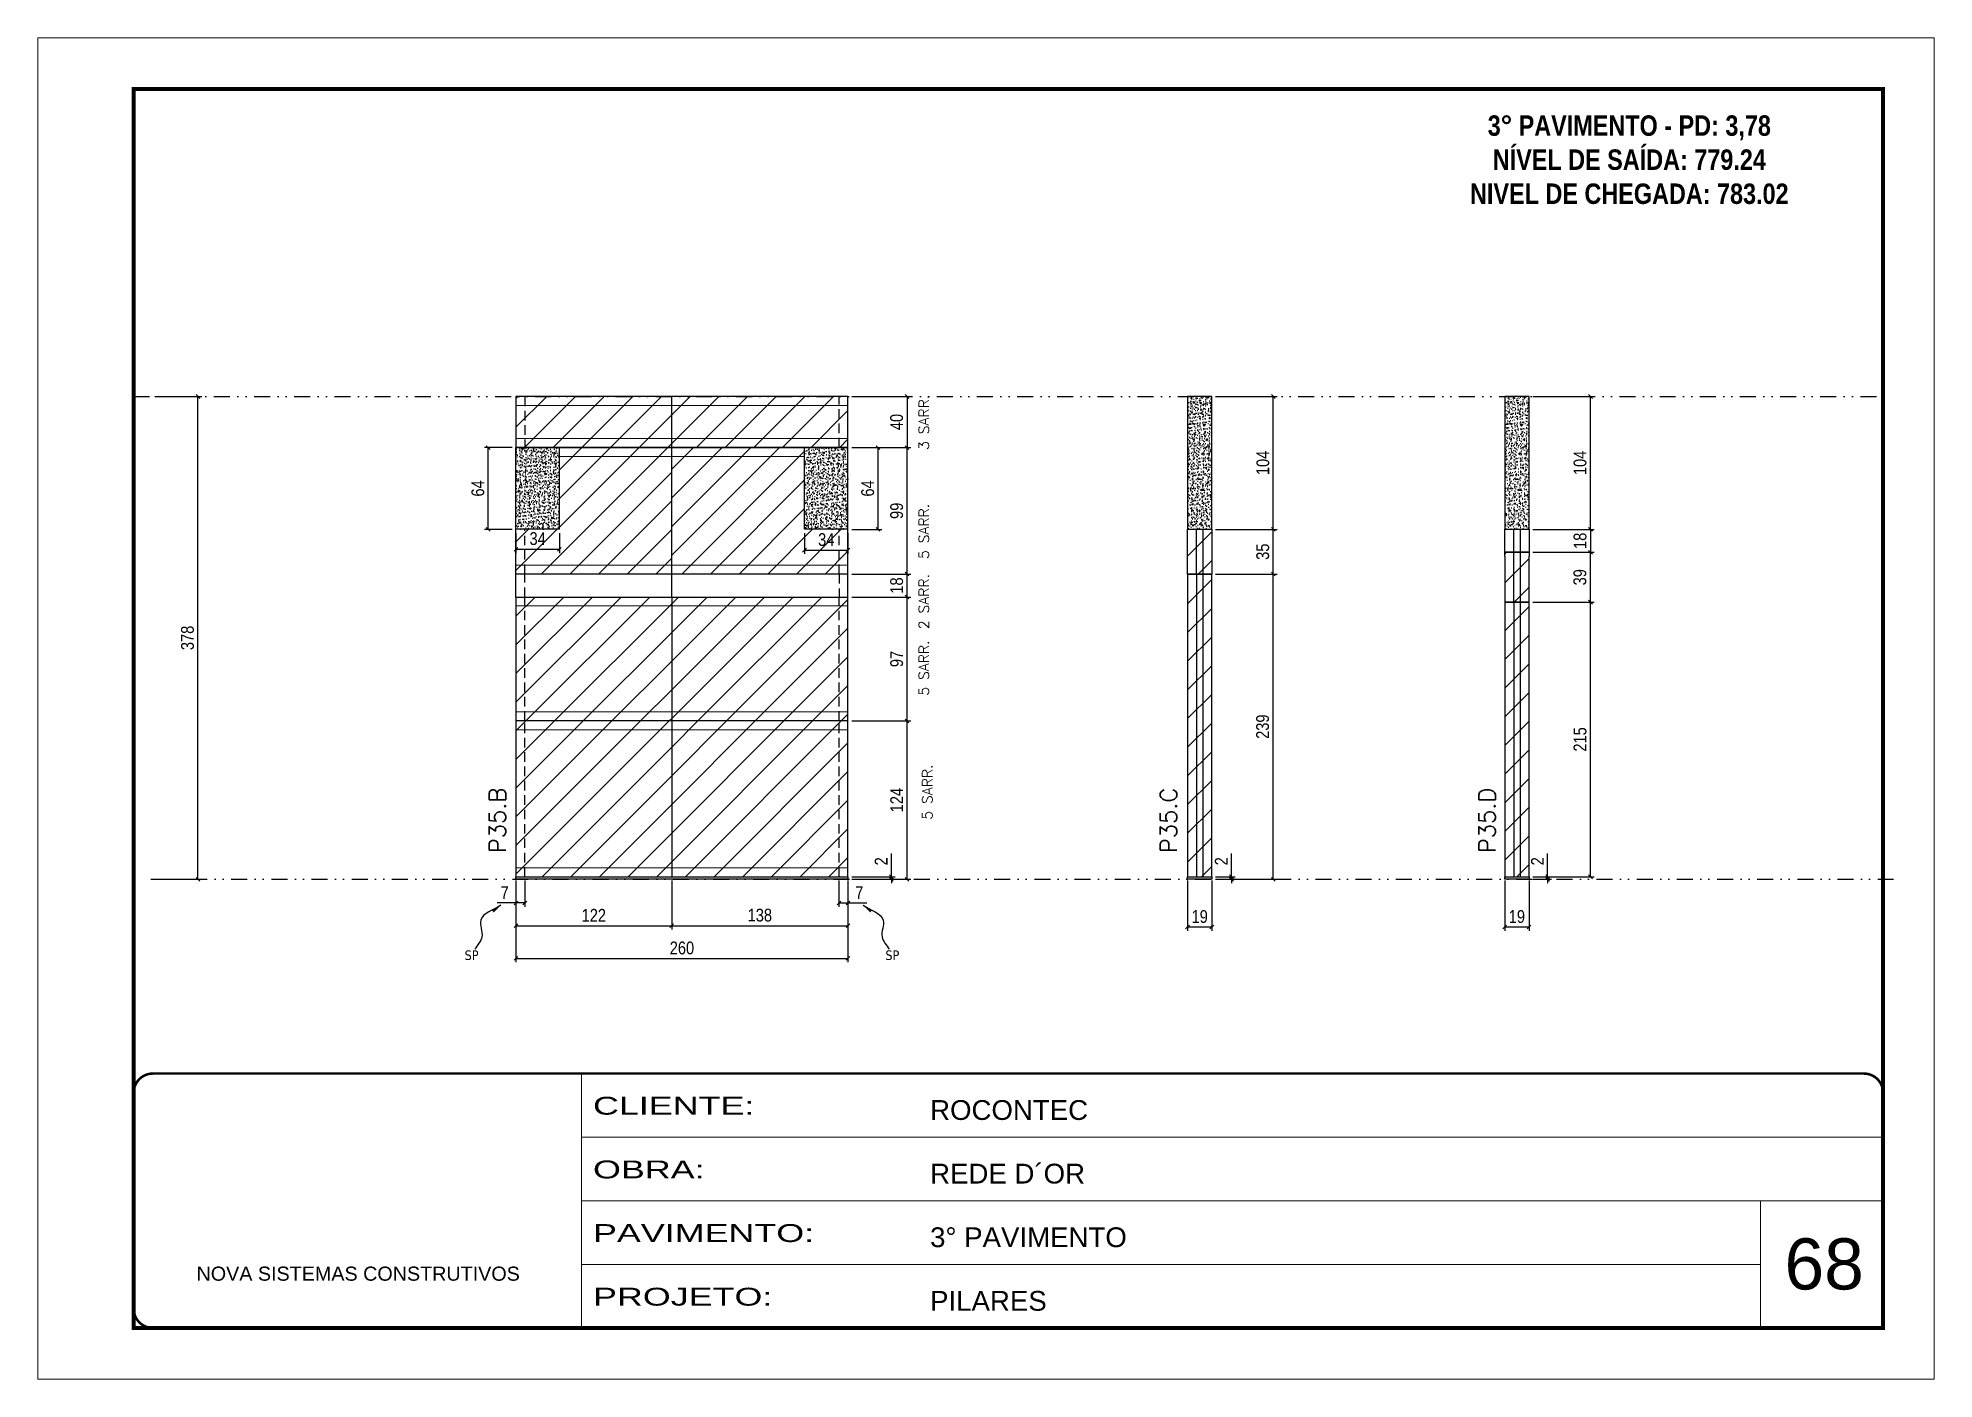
# Model space of a CAD drawing. Extents: x 2949 to 9203, y -16089 to 12527.
# Drawn here: x 7704 to 9189, y -6900 to -5850 of the extents above; entities that cross this region are included whole.
import ezdxf

# ---------------------------------------------------------------- set-up
doc = ezdxf.new("R2010")
doc.units = 0
for name, pattern in [('CONTINUO', [0]), ('DASHED', [0.75, 0.5, -0.25]), ('DIVIDE2', [0.625, 0.25, -0.125, 0, -0.125, 0, -0.125]), ('HIDDEN', [0.375, 0.25, -0.125])]:
    doc.linetypes.add(name, pattern=pattern)
for name, color, linetype, lineweight in [('CARIMBO', 255, 'Continuous', 9), ('Folhas', 255, 'Continuous', 9), ('Hachura', 251, 'Continuous', 9), ('Sarr 2.2x7', 40, 'Continuous', 9), ('SARRAFO DE PRESSAO', 251, 'DASHED', 9), ('Texto Seção', 7, 'Continuous', 15)]:
    doc.layers.add(name, color=color, linetype=linetype, lineweight=lineweight)
for name, color, linetype in [('COTA', 241, 'Continuous'), ('NOMENCLATURA', 7, 'Continuous'), ('Nível', 160, 'Continuous'), ('Painéis', 200, 'Continuous'), ('SARR_2.2x7', 40, 'Continuous'), ('Sarrafo de Pressão', 42, 'HIDDEN'), ('texto', 7, 'Continuous')]:
    doc.layers.add(name, color=color, linetype=linetype)
doc.styles.add('ARIAL', font='arial.ttf')
doc.styles.add('COTA TECNICA', font='techl___.ttf', dxfattribs={"height": 10})
doc.styles.add('COTA TECNICA-50', font='techl___.ttf', dxfattribs={"height": 10})
doc.styles.add('REGUA-120', font='ROMANS.shx', dxfattribs={"height": 15})
doc.styles.add('ROMANC', font='techb___.ttf', dxfattribs={"height": 2.5})
doc.styles.add('ROMANS', font='romans.shx')
doc.styles.get("Standard").update_dxf_attribs({"font": 'arial.ttf'})
doc.styles.add('Tecnologia', font='')
doc.styles.get('Tecnologia').set_extended_font_data('Forgotten Futurist')
doc.dimstyles.new('COTA PAINEL-50', dxfattribs={"dimtxt": 10, "dimasz": 3, "dimexe": 3, "dimexo": 3, "dimgap": 3, "dimtad": 1, "dimdec": 1, "dimzin": 12, "dimdsep": 46, "dimtxsty": 'COTA TECNICA-50', "dimblk1": 'OBLIQUE', "dimblk2": 'OBLIQUE', "dimsah": 1, "dimcen": 0.9, "dimclrd": 4, "dimclre": 4, "dimclrt": 240, "dimadec": 1, "dimazin": 3, "dimtfac": 1, "dimtdec": 1, "dimtmove": 0, "dimatfit": 3, "dimfxl": 1, "dimtolj": 1, "dimtzin": 12, "dimarcsym": 0})
doc.dimstyles.new('PAINEL', dxfattribs={"dimtxt": 10, "dimasz": 3, "dimexe": 3, "dimexo": 3, "dimgap": 3, "dimtad": 1, "dimdec": 1, "dimzin": 12, "dimdsep": 46, "dimtxsty": 'COTA TECNICA', "dimblk1": 'OBLIQUE', "dimblk2": 'OBLIQUE', "dimsah": 1, "dimcen": 0.9, "dimclrd": 4, "dimclre": 4, "dimclrt": 240, "dimadec": 1, "dimazin": 3, "dimtfac": 1, "dimtdec": 1, "dimtmove": 0, "dimatfit": 3, "dimfxl": 1, "dimtolj": 1, "dimtzin": 12, "dimarcsym": 0})
doc.dimstyles.get("Standard").update_dxf_attribs({"dimtxt": 0.18, "dimasz": 0.18, "dimexe": 0.18, "dimexo": 0.0625, "dimgap": 0.09, "dimtad": 0, "dimtih": 1, "dimtoh": 1, "dimdec": 4, "dimzin": 0, "dimdsep": 46, "dimtxsty": 'Standard', "dimcen": 0.09, "dimadec": 0, "dimazin": 0, "dimtfac": 1, "dimtdec": 4, "dimtofl": 0, "dimtmove": 0, "dimatfit": 3, "dimfxl": 1, "dimtolj": 1, "dimtzin": 0, "dimarcsym": 0})
pattern_1 = [(45, (-121316.967, -34199.222), (-11.2253202, 11.2253202), [])]
pattern_2 = [(50, (833.2493, -2883.194), (5.46554, -0.4781726), [0.5715, -6.2865]), (355, (833.2493, -2883.194), (-1.0573026, 5.7317054), [0.4572, -5.0292175]), (100.451445, (833.705, -2883.234), (4.4082374, 5.2535326), [0.4857003, -5.3427073]), (46.1842, (833.249, -2881.67), (8.132371, -1.26127), [0.85725, -9.42975]), (96.63556, (833.927, -2881.775), (7.122124, 7.422784), [0.728551, -8.014068]), (351.18415, (833.249, -2881.67), (7.122124, 7.422784), [0.685799, -7.543792]), (21, (834.0113, -2882.051), (4.5484317, -3.067956), [0.5715, -6.2865]), (326, (834.0113, -2882.051), (1.854061, 5.525639), [0.4572, -5.0292]), (71.451445, (834.3904, -2882.307), (6.4024926, 2.457683), [0.4857003, -5.342698]), (37.5, (833.2493, -2883.1941), (0.0926581, 2.53665117), [0, -4.96824, 0, -5.1054, 0, -5.04825]), (7.5, (833.2493, -2883.194), (2.0045899, 3.0054172), [0, -2.91084, 0, -4.85394, 0, -1.92405]), (327.5, (831.55, -2883.1941), (4.06771786, -0.1718623), [0, -1.905, 0, -5.9436, 0, -7.8867]), (317.5, (830.788, -2883.194), (4.4438754, 0.7627947), [0, -2.4765, 0, -3.94716, 0, -5.6007])]
pattern_3 = [(45, (-13.5, 3445.725), (-11.22532, 11.22532), [])]

msp = doc.modelspace()

# ---------------------------------------------------------------- texts
at = {"layer": 'CARIMBO', "style": 'ARIAL'}
msp.add_text('68', height=40, dxfattribs=at).set_placement((9071.89, -6830.32))
at = {"layer": 'NOMENCLATURA', "color": 2, "insert": (8950.36, -5884.41), "char_height": 16, "attachment_point": 2, "style": 'ROMANC'}
msp.add_mtext_dynamic_manual_height_columns('\\P3° PAVIMENTO - PD: 3,78\\PNÍVEL DE SAÍDA: 779.24\\PNIVEL DE CHEGADA: 783.02', width=300.2766, gutter_width=1, heights=[0], dxfattribs=at)
at = {"layer": 'texto', "color": 0, "char_height": 7.5, "attachment_point": 5}
for insert in [(8043.65, -6568.68), (8373.2, -6568.68)]:
    msp.add_mtext('{\\fTahoma|b0|i0|c0|p34;\\C4;SP}', dxfattribs=dict(at, insert=insert))
at = {"layer": 'Texto Seção', "linetype": 'Continuous', "style": 'ROMANS'}
for s, p in [('3 SARR.', (8401.86, -6173.07)), ('5 SARR.', (8401.86, -6258.46)), ('2 SARR.', (8401.86, -6313.39)), ('5 SARR.', (8401.86, -6365.47)), ('5 SARR.', (8404.57, -6462.56))]:
    msp.add_text(s, height=8, rotation=90, dxfattribs=at).set_placement(p)
at = {"layer": 'Texto Seção', "char_height": 13, "width": 285.3299, "attachment_point": 7, "rotation": 90, "style": 'REGUA-120'}
for s, insert in [('P35.B', (8070.4, -6488.72)), ('P35.C', (8596.04, -6488.72)), ('P35.D', (8845.48, -6488.72))]:
    msp.add_mtext(s, dxfattribs=dict(at, insert=insert))

# ---------------------------------------------------------------- blocks, each defined once
blk = doc.blocks.new('9999999999')
at = {"color": 30, "linetype": 'CONTINUO'}
for p, q in [((98564.6, 34230.2), (98564.6, 34429.4)), ((98564.6, 34379.6), (99584, 34379.6)), ((98564.6, 34329.8), (99488, 34329.8)), ((99584, 34329.8), (99488, 34329.8)), ((99488, 34329.8), (99488, 34230.2)), ((98564.6, 34280), (99488, 34280))]:
    blk.add_line(p, q, dxfattribs=at)
at = {"color": 30, "linetype": 'CONTINUO', "const_width": 2}
blk.add_lwpolyline([(99584, 34230.2), (99584, 34414.4, 0.414214), (99569, 34429.4), (98229, 34429.4, 0.414214), (98214, 34414.4), (98214, 34245.2, 0.414214), (98229, 34230.2), (99584, 34230.2)], format="xyb", dxfattribs=at)
at = {"layer": 'Folhas'}
blk.add_lwpolyline([(98139, 34190.2), (99624, 34190.2), (99624, 35240.2), (98139, 35240.2)], close=True, dxfattribs=at)
at = {"layer": 'Folhas', "color": 30, "const_width": 3}
blk.add_lwpolyline([(98214, 34230.2), (99584, 34230.2), (99584, 35200.2), (98214, 35200.2)], close=True, dxfattribs=at)
at = {"color": 7, "linetype": 'Continuous', "ltscale": 5, "style": 'ARIAL'}
for s, height, p in [('ROCONTEC', 15.48, (98837.7, 34393.1)), ('REDE D´OR', 15.48, (98837.7, 34343.3)), ('3° PAVIMENTO', 15.483, (98837.7, 34293.5)), ('NOVA SISTEMAS CONSTRUTIVOS', 11.059, (98263.2, 34267.2)), ('PILARES', 15.48, (98837.7, 34243.7))]:
    blk.add_text(s, height=height, dxfattribs=at).set_placement(p)
at = {"layer": 'Folhas', "color": 7, "style": 'Tecnologia', "width": 1.5}
for s, p in [('CLIENTE:', (98573.7, 34397.2)), ('OBRA:', (98573.7, 34347.3)), ('PAVIMENTO:', (98573.7, 34297.5)), ('PROJETO:', (98573.7, 34247.7))]:
    blk.add_text(s, height=14, dxfattribs=at).set_placement(p)
blk = doc.blocks.new('_Oblique')
at = {"color": 0, "linetype": 'ByBlock', "lineweight": -2}
blk.add_line((-0.5, -0.5), (0.5, 0.5), dxfattribs=at)
blk = doc.blocks.new('*D2046')
at = {"layer": 'COTA', "color": 4, "lineweight": -2, "transparency": 16777216}
for p, q in [((8604.4, -6510.2), (8604.4, -6549.5)), ((8623.4, -6510.2), (8623.4, -6549.5)), ((8604.4, -6546.5), (8623.4, -6546.5))]:
    blk.add_line(p, q, dxfattribs=at)
at = {"layer": 'Defpoints', "color": 0, "transparency": 16777216}
for p in [(8604.4, -6507.2), (8623.4, -6507.2), (8623.4, -6546.5)]:
    blk.add_point(p, dxfattribs=at)
at = {"layer": 'COTA', "color": 4, "lineweight": -2, "transparency": 16777216, "xscale": 3, "yscale": 3, "zscale": 3, "rotation": 180}
blk.add_blockref('_Oblique', (8604.4, -6546.5), dxfattribs=at)
at = {"layer": 'COTA', "color": 4, "lineweight": -2, "transparency": 16777216, "xscale": 3, "yscale": 3, "zscale": 3}
blk.add_blockref('_Oblique', (8623.4, -6546.5), dxfattribs=at)
at = {"layer": 'COTA', "color": 240, "transparency": 16777216, "insert": (8613.9, -6538.4), "char_height": 10, "attachment_point": 5, "style": 'COTA TECNICA'}
blk.add_mtext('\\A1;19', dxfattribs=at)
blk = doc.blocks.new('*D2047')
at = {"layer": 'COTA', "color": 4, "lineweight": -2, "transparency": 16777216}
for p, q in [((8852.8, -6510.2), (8852.8, -6549.5)), ((8871.8, -6510.2), (8871.8, -6549.5)), ((8852.8, -6546.5), (8871.8, -6546.5))]:
    blk.add_line(p, q, dxfattribs=at)
at = {"layer": 'Defpoints', "color": 0, "transparency": 16777216}
for p in [(8852.8, -6507.2), (8871.8, -6507.2), (8871.8, -6546.5)]:
    blk.add_point(p, dxfattribs=at)
at = {"layer": 'COTA', "color": 4, "lineweight": -2, "transparency": 16777216, "xscale": 3, "yscale": 3, "zscale": 3, "rotation": 180}
blk.add_blockref('_Oblique', (8852.8, -6546.5), dxfattribs=at)
at = {"layer": 'COTA', "color": 4, "lineweight": -2, "transparency": 16777216, "xscale": 3, "yscale": 3, "zscale": 3}
blk.add_blockref('_Oblique', (8871.8, -6546.5), dxfattribs=at)
at = {"layer": 'COTA', "color": 240, "transparency": 16777216, "insert": (8862.3, -6538.4), "char_height": 10, "attachment_point": 5, "style": 'COTA TECNICA'}
blk.add_mtext('\\A1;19', dxfattribs=at)
blk = doc.blocks.new('*D2048')
at = {"layer": 'COTA', "color": 4, "lineweight": -2, "transparency": 16777216}
for p, q in [((8626.4, -6131.2), (8674.5, -6131.2)), ((8671.5, -6235.2), (8671.5, -6131.2)), ((8626.4, -6235.2), (8674.5, -6235.2))]:
    blk.add_line(p, q, dxfattribs=at)
at = {"layer": 'Defpoints', "color": 0, "transparency": 16777216}
for p in [(8623.4, -6131.2), (8671.5, -6131.2), (8623.4, -6235.2)]:
    blk.add_point(p, dxfattribs=at)
at = {"layer": 'COTA', "color": 4, "lineweight": -2, "transparency": 16777216, "xscale": 3, "yscale": 3, "zscale": 3}
for p, rotation in [((8671.5, -6131.2), 90), ((8671.5, -6235.2), 270)]:
    blk.add_blockref('_Oblique', p, dxfattribs=dict(at, rotation=rotation))
at = {"layer": 'COTA', "color": 240, "transparency": 16777216, "insert": (8663.4, -6183.2), "char_height": 10, "attachment_point": 5, "rotation": 90, "style": 'COTA TECNICA'}
blk.add_mtext('\\A1;104', dxfattribs=at)
blk = doc.blocks.new('*D2049')
at = {"layer": 'COTA', "color": 4, "lineweight": -2, "transparency": 16777216}
for p, q in [((8626.4, -6270.2), (8674.5, -6270.2)), ((8671.5, -6509.2), (8671.5, -6270.2)), ((8626.4, -6509.2), (8674.5, -6509.2))]:
    blk.add_line(p, q, dxfattribs=at)
at = {"layer": 'Defpoints', "color": 0, "transparency": 16777216}
for p in [(8623.4, -6270.2), (8671.5, -6270.2), (8623.4, -6509.2)]:
    blk.add_point(p, dxfattribs=at)
at = {"layer": 'COTA', "color": 4, "lineweight": -2, "transparency": 16777216, "xscale": 3, "yscale": 3, "zscale": 3}
for p, rotation in [((8671.5, -6270.2), 90), ((8671.5, -6509.2), 270)]:
    blk.add_blockref('_Oblique', p, dxfattribs=dict(at, rotation=rotation))
at = {"layer": 'COTA', "color": 240, "transparency": 16777216, "insert": (8663.2, -6389.7), "char_height": 10, "attachment_point": 5, "rotation": 90, "style": 'COTA TECNICA'}
blk.add_mtext('\\A1;239', dxfattribs=at)
blk = doc.blocks.new('*D2050')
at = {"layer": 'COTA', "color": 4, "lineweight": -2, "transparency": 16777216}
for p, q in [((8638.8, -6507.2), (8638.8, -6489.1)), ((8626.4, -6507.2), (8641.8, -6507.2)), ((8626.4, -6509.2), (8641.8, -6509.2)), ((8638.8, -6509.2), (8638.8, -6507.2)), ((8638.8, -6509.2), (8638.8, -6512.2))]:
    blk.add_line(p, q, dxfattribs=at)
at = {"layer": 'Defpoints', "color": 0, "transparency": 16777216}
for p in [(8623.4, -6507.2), (8623.4, -6509.2), (8638.8, -6507.2)]:
    blk.add_point(p, dxfattribs=at)
at = {"layer": 'COTA', "color": 4, "lineweight": -2, "transparency": 16777216, "xscale": 3, "yscale": 3, "zscale": 3}
for p, rotation in [((8638.8, -6507.2), 270), ((8638.8, -6509.2), 90)]:
    blk.add_blockref('_Oblique', p, dxfattribs=dict(at, rotation=rotation))
at = {"layer": 'COTA', "color": 240, "transparency": 16777216, "insert": (8630.8, -6495.1), "char_height": 10, "attachment_point": 5, "rotation": 90, "style": 'COTA TECNICA-50'}
blk.add_mtext('\\A1;2', dxfattribs=at)
blk = doc.blocks.new('*D2051')
at = {"layer": 'COTA', "color": 4, "linetype": 'ByBlock', "lineweight": -2, "transparency": 16777216}
for p, q in [((8874.8, -6292.2), (8922.9, -6292.2)), ((8919.9, -6507.2), (8919.9, -6292.2)), ((8874.8, -6507.2), (8922.9, -6507.2))]:
    blk.add_line(p, q, dxfattribs=at)
at = {"layer": 'Defpoints', "color": 0, "linetype": 'ByBlock', "transparency": 16777216}
for p in [(8871.8, -6292.2), (8919.9, -6292.2), (8871.8, -6507.2)]:
    blk.add_point(p, dxfattribs=at)
at = {"layer": 'COTA', "color": 4, "linetype": 'ByBlock', "lineweight": -2, "transparency": 16777216, "xscale": 3, "yscale": 3, "zscale": 3}
for p, rotation in [((8919.9, -6292.2), 90), ((8919.9, -6507.2), 270)]:
    blk.add_blockref('_Oblique', p, dxfattribs=dict(at, rotation=rotation))
at = {"layer": 'COTA', "color": 240, "linetype": 'ByBlock', "transparency": 16777216, "insert": (8911.8, -6399.7), "char_height": 10, "attachment_point": 5, "rotation": 90, "style": 'COTA TECNICA'}
blk.add_mtext('\\A1;215', dxfattribs=at)
blk = doc.blocks.new('*D2032')
at = {"layer": 'COTA', "color": 4, "lineweight": -2, "transparency": 16777216}
for p, q in [((8078.4, -6510.2), (8078.4, -6574.1)), ((8338.4, -6510.2), (8338.4, -6574.1)), ((8078.4, -6571.1), (8338.4, -6571.1))]:
    blk.add_line(p, q, dxfattribs=at)
at = {"layer": 'Defpoints', "color": 0, "transparency": 16777216}
for p in [(8078.4, -6507.2), (8338.4, -6507.2), (8338.4, -6571.1)]:
    blk.add_point(p, dxfattribs=at)
at = {"layer": 'COTA', "color": 4, "lineweight": -2, "transparency": 16777216, "xscale": 3, "yscale": 3, "zscale": 3, "rotation": 180}
blk.add_blockref('_Oblique', (8078.4, -6571.1), dxfattribs=at)
at = {"layer": 'COTA', "color": 4, "lineweight": -2, "transparency": 16777216, "xscale": 3, "yscale": 3, "zscale": 3}
blk.add_blockref('_Oblique', (8338.4, -6571.1), dxfattribs=at)
at = {"layer": 'COTA', "color": 240, "transparency": 16777216, "insert": (8208.4, -6563), "char_height": 10, "attachment_point": 5, "style": 'COTA TECNICA'}
blk.add_mtext('\\A1;260', dxfattribs=at)
blk = doc.blocks.new('*D2033')
at = {"layer": 'COTA', "color": 4, "lineweight": -2, "transparency": 16777216}
for p, q in [((8078.4, -6512.2), (8078.4, -6530.7)), ((8085.4, -6510.2), (8085.4, -6530.7)), ((8078.4, -6527.7), (8063.7, -6527.7)), ((8085.4, -6527.7), (8078.4, -6527.7))]:
    blk.add_line(p, q, dxfattribs=at)
at = {"layer": 'Defpoints', "color": 0, "transparency": 16777216}
for p in [(8078.4, -6509.2), (8085.4, -6507.2), (8078.4, -6527.7)]:
    blk.add_point(p, dxfattribs=at)
at = {"layer": 'COTA', "color": 4, "lineweight": -2, "transparency": 16777216, "xscale": 3, "yscale": 3, "zscale": 3, "rotation": 180}
blk.add_blockref('_Oblique', (8078.4, -6527.7), dxfattribs=at)
at = {"layer": 'COTA', "color": 4, "lineweight": -2, "transparency": 16777216, "xscale": 3, "yscale": 3, "zscale": 3}
blk.add_blockref('_Oblique', (8085.4, -6527.7), dxfattribs=at)
at = {"layer": 'COTA', "color": 240, "transparency": 16777216, "insert": (8069.6, -6519.6), "char_height": 10, "attachment_point": 5, "style": 'COTA TECNICA-50'}
blk.add_mtext('\\A1;7', dxfattribs=at)
blk = doc.blocks.new('*D2034')
at = {"layer": 'COTA', "color": 4, "lineweight": -2, "transparency": 16777216}
for p, q in [((8331.4, -6510.2), (8331.4, -6530.7)), ((8338.4, -6512.2), (8338.4, -6530.7)), ((8331.4, -6527.7), (8338.4, -6527.7)), ((8338.4, -6527.7), (8353.2, -6527.7))]:
    blk.add_line(p, q, dxfattribs=at)
at = {"layer": 'Defpoints', "color": 0, "transparency": 16777216}
for p in [(8331.4, -6507.2), (8338.4, -6509.2), (8338.4, -6527.7)]:
    blk.add_point(p, dxfattribs=at)
at = {"layer": 'COTA', "color": 4, "lineweight": -2, "transparency": 16777216, "xscale": 3, "yscale": 3, "zscale": 3, "rotation": 180}
blk.add_blockref('_Oblique', (8331.4, -6527.7), dxfattribs=at)
at = {"layer": 'COTA', "color": 4, "lineweight": -2, "transparency": 16777216, "xscale": 3, "yscale": 3, "zscale": 3}
blk.add_blockref('_Oblique', (8338.4, -6527.7), dxfattribs=at)
at = {"layer": 'COTA', "color": 240, "transparency": 16777216, "insert": (8347.3, -6519.6), "char_height": 10, "attachment_point": 5, "style": 'COTA TECNICA-50'}
blk.add_mtext('\\A1;7', dxfattribs=at)
blk = doc.blocks.new('*D2035')
at = {"layer": 'COTA', "color": 4, "lineweight": -2, "transparency": 16777216}
for p, q in [((8341.4, -6385.2), (8387.7, -6385.2)), ((8384.7, -6509.2), (8384.7, -6385.2)), ((8341.4, -6509.2), (8387.7, -6509.2))]:
    blk.add_line(p, q, dxfattribs=at)
at = {"layer": 'Defpoints', "color": 0, "transparency": 16777216}
for p in [(8338.4, -6385.2), (8384.7, -6385.2), (8338.4, -6509.2)]:
    blk.add_point(p, dxfattribs=at)
at = {"layer": 'COTA', "color": 4, "lineweight": -2, "transparency": 16777216, "xscale": 3, "yscale": 3, "zscale": 3}
for p, rotation in [((8384.7, -6385.2), 90), ((8384.7, -6509.2), 270)]:
    blk.add_blockref('_Oblique', p, dxfattribs=dict(at, rotation=rotation))
at = {"layer": 'COTA', "color": 240, "transparency": 16777216, "insert": (8376.6, -6447.2), "char_height": 10, "attachment_point": 5, "rotation": 90, "style": 'COTA TECNICA-50'}
blk.add_mtext('\\A1;124', dxfattribs=at)
blk = doc.blocks.new('*D2036')
at = {"layer": 'COTA', "color": 4, "lineweight": -2, "transparency": 16777216}
for p, q in [((8372.4, -6507.2), (8372.4, -6489.1)), ((8341.4, -6507.2), (8375.4, -6507.2)), ((8341.4, -6509.2), (8375.4, -6509.2)), ((8372.4, -6509.2), (8372.4, -6507.2)), ((8372.4, -6509.2), (8372.4, -6512.2))]:
    blk.add_line(p, q, dxfattribs=at)
at = {"layer": 'Defpoints', "color": 0, "transparency": 16777216}
for p in [(8338.4, -6507.2), (8338.4, -6509.2), (8372.4, -6509.2)]:
    blk.add_point(p, dxfattribs=at)
at = {"layer": 'COTA', "color": 4, "lineweight": -2, "transparency": 16777216, "xscale": 3, "yscale": 3, "zscale": 3}
for p, rotation in [((8372.4, -6507.2), 270), ((8372.4, -6509.2), 90)]:
    blk.add_blockref('_Oblique', p, dxfattribs=dict(at, rotation=rotation))
at = {"layer": 'COTA', "color": 240, "transparency": 16777216, "insert": (8364.4, -6495.1), "char_height": 10, "attachment_point": 5, "rotation": 90, "style": 'COTA TECNICA-50'}
blk.add_mtext('\\A1;2', dxfattribs=at)
blk = doc.blocks.new('*D2037')
at = {"layer": 'COTA', "color": 4, "linetype": 'ByBlock', "lineweight": -2, "transparency": 16777216}
for p, q in [((8341.4, -6288.2), (8387.7, -6288.2)), ((8384.7, -6385.2), (8384.7, -6288.2)), ((8341.4, -6385.2), (8387.7, -6385.2))]:
    blk.add_line(p, q, dxfattribs=at)
at = {"layer": 'Defpoints', "color": 0, "linetype": 'ByBlock', "transparency": 16777216}
for p in [(8338.4, -6288.2), (8384.7, -6288.2), (8338.4, -6385.2)]:
    blk.add_point(p, dxfattribs=at)
at = {"layer": 'COTA', "color": 4, "linetype": 'ByBlock', "lineweight": -2, "transparency": 16777216, "xscale": 3, "yscale": 3, "zscale": 3}
for p, rotation in [((8384.7, -6288.2), 90), ((8384.7, -6385.2), 270)]:
    blk.add_blockref('_Oblique', p, dxfattribs=dict(at, rotation=rotation))
at = {"layer": 'COTA', "color": 240, "linetype": 'ByBlock', "transparency": 16777216, "insert": (8376.6, -6336.7), "char_height": 10, "attachment_point": 5, "rotation": 90, "style": 'COTA TECNICA'}
blk.add_mtext('\\A1;97', dxfattribs=at)
blk = doc.blocks.new('*D2038')
at = {"layer": 'COTA', "color": 4, "linetype": 'ByBlock', "lineweight": -2, "transparency": 16777216}
for p, q in [((8078.4, -6510.2), (8078.4, -6548.5)), ((8200.4, -6510.2), (8200.4, -6548.5)), ((8078.4, -6545.5), (8200.4, -6545.5))]:
    blk.add_line(p, q, dxfattribs=at)
at = {"layer": 'Defpoints', "color": 0, "linetype": 'ByBlock', "transparency": 16777216}
for p in [(8078.4, -6507.2), (8200.4, -6507.2), (8200.4, -6545.5)]:
    blk.add_point(p, dxfattribs=at)
at = {"layer": 'COTA', "color": 4, "linetype": 'ByBlock', "lineweight": -2, "transparency": 16777216, "xscale": 3, "yscale": 3, "zscale": 3, "rotation": 180}
blk.add_blockref('_Oblique', (8078.4, -6545.5), dxfattribs=at)
at = {"layer": 'COTA', "color": 4, "linetype": 'ByBlock', "lineweight": -2, "transparency": 16777216, "xscale": 3, "yscale": 3, "zscale": 3}
blk.add_blockref('_Oblique', (8200.4, -6545.5), dxfattribs=at)
at = {"layer": 'COTA', "color": 240, "linetype": 'ByBlock', "transparency": 16777216, "insert": (8139.4, -6537.4), "char_height": 10, "attachment_point": 5, "style": 'COTA TECNICA'}
blk.add_mtext('\\A1;122', dxfattribs=at)
blk = doc.blocks.new('*D2067')
at = {"layer": 'COTA', "color": 4, "linetype": 'ByBlock', "lineweight": -2, "transparency": 16777216}
for p, q in [((8200.4, -6510.2), (8200.4, -6548.5)), ((8338.4, -6512.2), (8338.4, -6548.5)), ((8200.4, -6545.5), (8338.4, -6545.5))]:
    blk.add_line(p, q, dxfattribs=at)
at = {"layer": 'Defpoints', "color": 0, "linetype": 'ByBlock', "transparency": 16777216}
for p in [(8200.4, -6507.2), (8338.4, -6509.2), (8338.4, -6545.5)]:
    blk.add_point(p, dxfattribs=at)
at = {"layer": 'COTA', "color": 4, "linetype": 'ByBlock', "lineweight": -2, "transparency": 16777216, "xscale": 3, "yscale": 3, "zscale": 3, "rotation": 180}
blk.add_blockref('_Oblique', (8200.4, -6545.5), dxfattribs=at)
at = {"layer": 'COTA', "color": 4, "linetype": 'ByBlock', "lineweight": -2, "transparency": 16777216, "xscale": 3, "yscale": 3, "zscale": 3}
blk.add_blockref('_Oblique', (8338.4, -6545.5), dxfattribs=at)
at = {"layer": 'COTA', "color": 240, "linetype": 'ByBlock', "transparency": 16777216, "insert": (8269.4, -6537.3), "char_height": 10, "attachment_point": 5, "style": 'COTA TECNICA'}
blk.add_mtext('\\A1;138', dxfattribs=at)
blk = doc.blocks.new('*D2068')
at = {"layer": 'COTA', "color": 4, "linetype": 'ByBlock', "lineweight": -2, "transparency": 16777216}
for p, q in [((7795.5, -6131.2), (7832.4, -6131.2)), ((7829.4, -6509.2), (7829.4, -6131.2)), ((7795.5, -6509.2), (7832.4, -6509.2))]:
    blk.add_line(p, q, dxfattribs=at)
at = {"layer": 'Defpoints', "color": 0, "linetype": 'ByBlock', "transparency": 16777216}
for p in [(7792.5, -6131.2), (7829.4, -6131.2), (7792.5, -6509.2)]:
    blk.add_point(p, dxfattribs=at)
at = {"layer": 'COTA', "color": 4, "linetype": 'ByBlock', "lineweight": -2, "transparency": 16777216, "xscale": 3, "yscale": 3, "zscale": 3}
for p, rotation in [((7829.4, -6131.2), 90), ((7829.4, -6509.2), 270)]:
    blk.add_blockref('_Oblique', p, dxfattribs=dict(at, rotation=rotation))
at = {"layer": 'COTA', "color": 240, "linetype": 'ByBlock', "transparency": 16777216, "insert": (7821.2, -6320.2), "char_height": 10, "attachment_point": 5, "rotation": 90, "style": 'COTA TECNICA'}
blk.add_mtext('\\A1;378', dxfattribs=at)
blk = doc.blocks.new('*D2069')
at = {"layer": 'COTA', "color": 4, "linetype": 'ByBlock', "lineweight": -2, "transparency": 16777216}
for p, q in [((8886.4, -6507.2), (8886.4, -6489.1)), ((8874.8, -6507.2), (8889.4, -6507.2)), ((8874.8, -6509.2), (8889.4, -6509.2)), ((8886.4, -6509.2), (8886.4, -6507.2)), ((8886.4, -6509.2), (8886.4, -6512.2))]:
    blk.add_line(p, q, dxfattribs=at)
at = {"layer": 'Defpoints', "color": 0, "linetype": 'ByBlock', "transparency": 16777216}
for p in [(8871.8, -6507.2), (8871.8, -6509.2), (8886.4, -6507.2)]:
    blk.add_point(p, dxfattribs=at)
at = {"layer": 'COTA', "color": 4, "linetype": 'ByBlock', "lineweight": -2, "transparency": 16777216, "xscale": 3, "yscale": 3, "zscale": 3}
for p, rotation in [((8886.4, -6507.2), 270), ((8886.4, -6509.2), 90)]:
    blk.add_blockref('_Oblique', p, dxfattribs=dict(at, rotation=rotation))
at = {"layer": 'COTA', "color": 240, "linetype": 'ByBlock', "transparency": 16777216, "insert": (8878.4, -6495.1), "char_height": 10, "attachment_point": 5, "rotation": 90, "style": 'COTA TECNICA'}
blk.add_mtext('\\A1;2', dxfattribs=at)
blk = doc.blocks.new('*D2052')
at = {"layer": 'COTA', "color": 4, "lineweight": -2, "transparency": 16777216}
for p, q in [((8874.8, -6131.2), (8922.9, -6131.2)), ((8919.9, -6235.2), (8919.9, -6131.2)), ((8874.8, -6235.2), (8922.9, -6235.2))]:
    blk.add_line(p, q, dxfattribs=at)
at = {"layer": 'Defpoints', "color": 0, "transparency": 16777216}
for p in [(8871.8, -6131.2), (8919.9, -6131.2), (8871.8, -6235.2)]:
    blk.add_point(p, dxfattribs=at)
at = {"layer": 'COTA', "color": 4, "lineweight": -2, "transparency": 16777216, "xscale": 3, "yscale": 3, "zscale": 3}
for p, rotation in [((8919.9, -6131.2), 90), ((8919.9, -6235.2), 270)]:
    blk.add_blockref('_Oblique', p, dxfattribs=dict(at, rotation=rotation))
at = {"layer": 'COTA', "color": 240, "transparency": 16777216, "insert": (8911.8, -6183.2), "char_height": 10, "attachment_point": 5, "rotation": 90, "style": 'COTA TECNICA'}
blk.add_mtext('\\A1;104', dxfattribs=at)
blk = doc.blocks.new('*D2053')
at = {"layer": 'COTA', "color": 4, "lineweight": -2, "transparency": 16777216}
for p, q in [((8626.4, -6235.2), (8674.5, -6235.2)), ((8671.5, -6270.2), (8671.5, -6235.2)), ((8626.4, -6270.2), (8674.5, -6270.2))]:
    blk.add_line(p, q, dxfattribs=at)
at = {"layer": 'Defpoints', "color": 0, "transparency": 16777216}
for p in [(8623.4, -6235.2), (8671.5, -6235.2), (8623.4, -6270.2)]:
    blk.add_point(p, dxfattribs=at)
at = {"layer": 'COTA', "color": 4, "lineweight": -2, "transparency": 16777216, "xscale": 3, "yscale": 3, "zscale": 3}
for p, rotation in [((8671.5, -6235.2), 90), ((8671.5, -6270.2), 270)]:
    blk.add_blockref('_Oblique', p, dxfattribs=dict(at, rotation=rotation))
at = {"layer": 'COTA', "color": 240, "transparency": 16777216, "insert": (8663.3, -6252.7), "char_height": 10, "attachment_point": 5, "rotation": 90, "style": 'COTA TECNICA'}
blk.add_mtext('\\A1;35', dxfattribs=at)
blk = doc.blocks.new('*D2054')
at = {"layer": 'COTA', "color": 4, "lineweight": -2, "transparency": 16777216}
for p, q in [((8874.8, -6253.2), (8922.9, -6253.2)), ((8919.9, -6292.2), (8919.9, -6253.2)), ((8874.8, -6292.2), (8922.9, -6292.2))]:
    blk.add_line(p, q, dxfattribs=at)
at = {"layer": 'Defpoints', "color": 0, "transparency": 16777216}
for p in [(8871.8, -6253.2), (8919.9, -6253.2), (8871.8, -6292.2)]:
    blk.add_point(p, dxfattribs=at)
at = {"layer": 'COTA', "color": 4, "lineweight": -2, "transparency": 16777216, "xscale": 3, "yscale": 3, "zscale": 3}
for p, rotation in [((8919.9, -6253.2), 90), ((8919.9, -6292.2), 270)]:
    blk.add_blockref('_Oblique', p, dxfattribs=dict(at, rotation=rotation))
at = {"layer": 'COTA', "color": 240, "transparency": 16777216, "insert": (8911.7, -6272.7), "char_height": 10, "attachment_point": 5, "rotation": 90, "style": 'COTA TECNICA'}
blk.add_mtext('\\A1;39', dxfattribs=at)
blk = doc.blocks.new('*D2055')
at = {"layer": 'COTA', "color": 4, "lineweight": -2, "transparency": 16777216}
for p, q in [((8341.4, -6171.2), (8387.7, -6171.2)), ((8384.7, -6270.2), (8384.7, -6171.2)), ((8341.4, -6270.2), (8387.7, -6270.2))]:
    blk.add_line(p, q, dxfattribs=at)
at = {"layer": 'Defpoints', "color": 0, "transparency": 16777216}
for p in [(8338.4, -6171.2), (8384.7, -6171.2), (8338.4, -6270.2)]:
    blk.add_point(p, dxfattribs=at)
at = {"layer": 'COTA', "color": 4, "lineweight": -2, "transparency": 16777216, "xscale": 3, "yscale": 3, "zscale": 3}
for p, rotation in [((8384.7, -6171.2), 90), ((8384.7, -6270.2), 270)]:
    blk.add_blockref('_Oblique', p, dxfattribs=dict(at, rotation=rotation))
at = {"layer": 'COTA', "color": 240, "transparency": 16777216, "insert": (8376.6, -6220.7), "char_height": 10, "attachment_point": 5, "rotation": 90, "style": 'COTA TECNICA'}
blk.add_mtext('\\A1;99', dxfattribs=at)
blk = doc.blocks.new('*D2077')
at = {"layer": 'COTA', "color": 4, "lineweight": -2, "transparency": 16777216}
for p, q in [((8341.4, -6171.2), (8365, -6171.2)), ((8362, -6235.2), (8362, -6171.2)), ((8341.4, -6235.2), (8365, -6235.2))]:
    blk.add_line(p, q, dxfattribs=at)
at = {"layer": 'Defpoints', "color": 0, "transparency": 16777216}
for p in [(8338.4, -6171.2), (8362, -6171.2), (8338.4, -6235.2)]:
    blk.add_point(p, dxfattribs=at)
at = {"layer": 'COTA', "color": 4, "lineweight": -2, "transparency": 16777216, "xscale": 3, "yscale": 3, "zscale": 3}
for p, rotation in [((8362, -6171.2), 90), ((8362, -6235.2), 270)]:
    blk.add_blockref('_Oblique', p, dxfattribs=dict(at, rotation=rotation))
at = {"layer": 'COTA', "color": 240, "transparency": 16777216, "insert": (8353.9, -6203.2), "char_height": 10, "attachment_point": 5, "rotation": 90, "style": 'COTA TECNICA'}
blk.add_mtext('\\A1;64', dxfattribs=at)
blk = doc.blocks.new('*D2078')
at = {"layer": 'COTA', "color": 4, "lineweight": -2, "transparency": 16777216}
for p, q in [((8075.4, -6171.2), (8053.7, -6171.2)), ((8056.7, -6235.2), (8056.7, -6171.2)), ((8075.4, -6235.2), (8053.7, -6235.2))]:
    blk.add_line(p, q, dxfattribs=at)
at = {"layer": 'Defpoints', "color": 0, "transparency": 16777216}
for p in [(8056.7, -6171.2), (8078.4, -6171.2), (8078.4, -6235.2)]:
    blk.add_point(p, dxfattribs=at)
at = {"layer": 'COTA', "color": 4, "lineweight": -2, "transparency": 16777216, "xscale": 3, "yscale": 3, "zscale": 3}
for p, rotation in [((8056.7, -6171.2), 90), ((8056.7, -6235.2), 270)]:
    blk.add_blockref('_Oblique', p, dxfattribs=dict(at, rotation=rotation))
at = {"layer": 'COTA', "color": 240, "transparency": 16777216, "insert": (8048.6, -6203.2), "char_height": 10, "attachment_point": 5, "rotation": 90, "style": 'COTA TECNICA'}
blk.add_mtext('\\A1;64', dxfattribs=at)
blk = doc.blocks.new('*D2535')
at = {"layer": 'COTA', "color": 4, "lineweight": -2, "transparency": 16777216}
for p, q in [((8078.4, -6238.2), (8078.4, -6253.8)), ((8078.4, -6250.8), (8112.4, -6250.8)), ((8112.4, -6238.2), (8112.4, -6253.8))]:
    blk.add_line(p, q, dxfattribs=at)
at = {"layer": 'Defpoints', "color": 0, "transparency": 16777216}
for p in [(8078.4, -6235.2), (8112.4, -6235.2), (8112.4, -6250.8)]:
    blk.add_point(p, dxfattribs=at)
at = {"layer": 'COTA', "color": 4, "lineweight": -2, "transparency": 16777216, "xscale": 3, "yscale": 3, "zscale": 3, "rotation": 180}
blk.add_blockref('_Oblique', (8078.4, -6250.8), dxfattribs=at)
at = {"layer": 'COTA', "color": 4, "lineweight": -2, "transparency": 16777216, "xscale": 3, "yscale": 3, "zscale": 3}
blk.add_blockref('_Oblique', (8112.4, -6250.8), dxfattribs=at)
at = {"layer": 'COTA', "color": 240, "transparency": 16777216, "insert": (8095.4, -6242.5), "char_height": 10, "attachment_point": 5, "style": 'COTA TECNICA-50'}
blk.add_mtext('\\A1;34', dxfattribs=at)
blk = doc.blocks.new('*D2536')
at = {"layer": 'COTA', "color": 4, "lineweight": -2, "transparency": 16777216}
for p, q in [((8304.4, -6238.2), (8304.4, -6254.5)), ((8304.4, -6251.5), (8338.4, -6251.5)), ((8338.4, -6238.2), (8338.4, -6254.5))]:
    blk.add_line(p, q, dxfattribs=at)
at = {"layer": 'Defpoints', "color": 0, "transparency": 16777216}
for p in [(8304.4, -6235.2), (8338.4, -6235.2), (8338.4, -6251.5)]:
    blk.add_point(p, dxfattribs=at)
at = {"layer": 'COTA', "color": 4, "lineweight": -2, "transparency": 16777216, "xscale": 3, "yscale": 3, "zscale": 3, "rotation": 180}
blk.add_blockref('_Oblique', (8304.4, -6251.5), dxfattribs=at)
at = {"layer": 'COTA', "color": 4, "lineweight": -2, "transparency": 16777216, "xscale": 3, "yscale": 3, "zscale": 3}
blk.add_blockref('_Oblique', (8338.4, -6251.5), dxfattribs=at)
at = {"layer": 'COTA', "color": 240, "transparency": 16777216, "insert": (8321.4, -6243.3), "char_height": 10, "attachment_point": 5, "style": 'COTA TECNICA-50'}
blk.add_mtext('\\A1;34', dxfattribs=at)
blk = doc.blocks.new('*D2537')
at = {"layer": 'COTA', "color": 4, "lineweight": -2, "transparency": 16777216}
for p, q in [((8341.4, -6131.2), (8387.7, -6131.2)), ((8384.7, -6131.2), (8384.7, -6171.2)), ((8341.4, -6171.2), (8387.7, -6171.2))]:
    blk.add_line(p, q, dxfattribs=at)
at = {"layer": 'Defpoints', "color": 0, "transparency": 16777216}
for p in [(8338.4, -6131.2), (8338.4, -6171.2), (8384.7, -6171.2)]:
    blk.add_point(p, dxfattribs=at)
at = {"layer": 'COTA', "color": 4, "lineweight": -2, "transparency": 16777216, "xscale": 3, "yscale": 3, "zscale": 3}
for p, rotation in [((8384.7, -6131.2), 90), ((8384.7, -6171.2), 270)]:
    blk.add_blockref('_Oblique', p, dxfattribs=dict(at, rotation=rotation))
at = {"layer": 'COTA', "color": 240, "transparency": 16777216, "insert": (8376.6, -6151.2), "char_height": 10, "attachment_point": 5, "rotation": 90, "style": 'COTA TECNICA-50'}
blk.add_mtext('\\A1;40', dxfattribs=at)
blk = doc.blocks.new('*D2868')
at = {"layer": 'COTA', "color": 4, "lineweight": -2, "transparency": 16777216}
for p, q in [((8341.4, -6270.2), (8387.7, -6270.2)), ((8384.7, -6288.2), (8384.7, -6270.2)), ((8341.4, -6288.2), (8387.7, -6288.2))]:
    blk.add_line(p, q, dxfattribs=at)
at = {"layer": 'Defpoints', "color": 0, "transparency": 16777216}
for p in [(8338.4, -6270.2), (8384.7, -6270.2), (8338.4, -6288.2)]:
    blk.add_point(p, dxfattribs=at)
at = {"layer": 'COTA', "color": 4, "lineweight": -2, "transparency": 16777216, "xscale": 3, "yscale": 3, "zscale": 3}
for p, rotation in [((8384.7, -6270.2), 90), ((8384.7, -6288.2), 270)]:
    blk.add_blockref('_Oblique', p, dxfattribs=dict(at, rotation=rotation))
at = {"layer": 'COTA', "color": 240, "transparency": 16777216, "insert": (8376.6, -6279.2), "char_height": 10, "attachment_point": 5, "rotation": 90, "style": 'COTA TECNICA-50'}
blk.add_mtext('\\A1;18', dxfattribs=at)
blk = doc.blocks.new('*D2869')
at = {"layer": 'COTA', "color": 4, "lineweight": -2, "transparency": 16777216}
for p, q in [((8874.8, -6235.2), (8922.9, -6235.2)), ((8919.9, -6235.2), (8919.9, -6253.2)), ((8874.8, -6253.2), (8922.9, -6253.2))]:
    blk.add_line(p, q, dxfattribs=at)
at = {"layer": 'Defpoints', "color": 0, "transparency": 16777216}
for p in [(8871.8, -6235.2), (8871.8, -6253.2), (8919.9, -6253.2)]:
    blk.add_point(p, dxfattribs=at)
at = {"layer": 'COTA', "color": 4, "lineweight": -2, "transparency": 16777216, "xscale": 3, "yscale": 3, "zscale": 3}
for p, rotation in [((8919.9, -6235.2), 90), ((8919.9, -6253.2), 270)]:
    blk.add_blockref('_Oblique', p, dxfattribs=dict(at, rotation=rotation))
at = {"layer": 'COTA', "color": 240, "transparency": 16777216, "insert": (8911.8, -6244.2), "char_height": 10, "attachment_point": 5, "rotation": 90, "style": 'COTA TECNICA-50'}
blk.add_mtext('\\A1;18', dxfattribs=at)

# ---------------------------------------------------------------- dimensions: what is measured, and where the dimension line sits
at = {"layer": 'COTA', "linetype": 'ByBlock'}
for base, p1, p2, picture, middle in [((7829.44, -6131.18), (7792.53, -6509.18), (7792.53, -6131.18), '*D2068', (7821.2, -6320.18)), ((8384.66, -6288.18), (8338.43, -6385.18), (8338.43, -6288.18), '*D2037', (8376.56, -6336.68)), ((8919.94, -6292.18), (8871.81, -6507.18), (8871.81, -6292.18), '*D2051', (8911.83, -6399.68)), ((8886.35, -6507.18), (8871.81, -6509.18), (8871.81, -6507.18), '*D2069', (8878.35, -6495.13))]:
    dim = msp.add_linear_dim(base=base, p1=p1, p2=p2, angle=90, dimstyle='PAINEL', dxfattribs=at)
    dim.commit()
    dim.dimension.update_dxf_attribs({"geometry": picture, "text_midpoint": middle})
at = {"layer": 'COTA'}
for base, p1, p2, angle, dimstyle, picture, middle in [((8384.66, -6171.18), (8338.43, -6131.18), (8338.43, -6171.18), 90, 'COTA PAINEL-50', '*D2537', (8376.56, -6151.18)), ((8056.68, -6171.18), (8078.43, -6235.18), (8078.43, -6171.18), 90, 'PAINEL', '*D2078', (8048.58, -6203.18)), ((8384.66, -6171.18), (8338.43, -6270.18), (8338.43, -6171.18), 90, 'PAINEL', '*D2055', (8376.58, -6220.68)), ((8362, -6171.18), (8338.43, -6235.18), (8338.43, -6171.18), 90, 'PAINEL', '*D2077', (8353.9, -6203.18)), ((8671.5, -6235.18), (8623.37, -6270.18), (8623.37, -6235.18), 90, 'PAINEL', '*D2053', (8663.28, -6252.68)), ((8919.94, -6253.18), (8871.81, -6235.18), (8871.81, -6253.18), 90, 'COTA PAINEL-50', '*D2869', (8911.85, -6244.18)), ((8919.94, -6253.18), (8871.81, -6292.18), (8871.81, -6253.18), 90, 'PAINEL', '*D2054', (8911.69, -6272.68)), ((8384.66, -6270.18), (8338.43, -6288.18), (8338.43, -6270.18), 90, 'COTA PAINEL-50', '*D2868', (8376.57, -6279.18)), ((8384.66, -6385.18), (8338.43, -6509.18), (8338.43, -6385.18), 90, 'COTA PAINEL-50', '*D2035', (8376.59, -6447.18)), ((8078.43, -6527.69), (8085.43, -6507.18), (8078.43, -6509.18), 180, 'COTA PAINEL-50', '*D2033', (8069.56, -6519.62))]:
    dim = msp.add_linear_dim(base=base, p1=p1, p2=p2, angle=angle, dimstyle=dimstyle, dxfattribs=at)
    dim.commit()
    dim.dimension.update_dxf_attribs({"geometry": picture, "text_midpoint": middle})
for base, p1, p2, picture, middle in [((8671.5, -6131.18), (8623.37, -6235.18), (8623.37, -6131.18), '*D2048', (8663.39, -6183.18)), ((8919.94, -6131.18), (8871.81, -6235.18), (8871.81, -6131.18), '*D2052', (8911.84, -6183.18)), ((8671.5, -6270.18), (8623.37, -6509.18), (8623.37, -6270.18), '*D2049', (8663.25, -6389.68))]:
    dim = msp.add_linear_dim(base=base, p1=p1, p2=p2, angle=90, dimstyle='PAINEL', override={"dimarcsym": 2}, dxfattribs=at)
    dim.commit()
    dim.dimension.update_dxf_attribs({"geometry": picture, "text_midpoint": middle})
for base, p1, p2, picture, middle in [((8112.43, -6250.77), (8078.43, -6235.18), (8112.43, -6235.18), '*D2535', (8095.43, -6242.55)), ((8338.43, -6251.49), (8304.43, -6235.18), (8338.43, -6235.18), '*D2536', (8321.43, -6243.27)), ((8338.43, -6527.69), (8331.43, -6507.18), (8338.43, -6509.18), '*D2034', (8347.29, -6519.62))]:
    dim = msp.add_linear_dim(base=base, p1=p1, p2=p2, dimstyle='COTA PAINEL-50', dxfattribs=at)
    dim.commit()
    dim.dimension.update_dxf_attribs({"geometry": picture, "text_midpoint": middle})
for base, p1, p2, picture, middle in [((8372.43, -6509.18), (8338.43, -6507.18), (8338.43, -6509.18), '*D2036', (8372.43, -6495.13)), ((8638.76, -6507.18), (8623.37, -6509.18), (8623.37, -6507.18), '*D2050', (8638.76, -6495.13))]:
    dim = msp.add_linear_dim(base=base, p1=p1, p2=p2, angle=90, dimstyle='COTA PAINEL-50', dxfattribs=at)
    dim.commit()
    dim.dimension.update_dxf_attribs({"geometry": picture, "text_midpoint": middle, "dimtype": 160})
for base, p1, p2, picture, middle in [((8338.43, -6571.14), (8078.43, -6507.18), (8338.43, -6507.18), '*D2032', (8208.43, -6563.04)), ((8623.37, -6546.53), (8604.37, -6507.18), (8623.37, -6507.18), '*D2046', (8613.87, -6538.44)), ((8871.81, -6546.53), (8852.81, -6507.18), (8871.81, -6507.18), '*D2047', (8862.31, -6538.44))]:
    dim = msp.add_linear_dim(base=base, p1=p1, p2=p2, dimstyle='PAINEL', override={"dimarcsym": 2}, dxfattribs=at)
    dim.commit()
    dim.dimension.update_dxf_attribs({"geometry": picture, "text_midpoint": middle})
at = {"layer": 'COTA', "linetype": 'ByBlock'}
dim = msp.add_linear_dim(base=(8200.43, -6545.49), p1=(8078.43, -6507.18), p2=(8200.43, -6507.18), dimstyle='PAINEL', dxfattribs=at)
dim.commit()
dim.dimension.update_dxf_attribs({"geometry": '*D2038', "text_midpoint": (8139.43, -6537.44)})
dim = msp.add_linear_dim(base=(8338.43, -6545.49), p1=(8200.43, -6507.18), p2=(8338.43, -6509.18), dimstyle='PAINEL', override={"dimtmove": 1}, dxfattribs=at)
dim.commit()
dim.dimension.update_dxf_attribs({"geometry": '*D2067', "text_midpoint": (8269.43, -6537.25)})

# ---------------------------------------------------------------- hatches: boundary and pattern name
at = {"layer": 'COTA', "linetype": 'ByBlock'}
h = msp.add_hatch(dxfattribs=at)
h.set_pattern_fill('AR-CONC', color=256, scale=0.03)
h.set_pattern_definition([(50, (-123309.9085, -34198.2216), (5.46554007, -0.47817257), [0.5715, -6.2865]), (355, (-123309.9085, -34198.2216), (-1.05730264, 5.73170536), [0.4572, -5.02921753]), (100.4514447, (-123309.453, -34198.2614), (4.40823741, 5.25353256), [0.48570026, -5.34270734]), (46.1842, (-123309.9085, -34196.6976), (8.13237123, -1.26126984), [0.85725, -9.42975]), (96.6355576, (-123309.231, -34196.803), (7.122124, 7.42278374), [0.7285507, -8.01406824]), (351.184151, (-123309.9085, -34196.698), (7.122124, 7.42278374), [0.685799, -7.54379196]), (21, (-123309.1465, -34197.0786), (4.54843174, -3.06795595), [0.5715, -6.2865]), (326, (-123309.1465, -34197.0786), (1.85406085, 5.52563898), [0.4572, -5.0292]), (71.451445, (-123308.7675, -34197.334), (6.40249258, 2.45768307), [0.48570026, -5.34269813]), (37.5, (-123309.9085, -34198.2216), (0.092658098, 2.536651166), [0, -4.96824, 0, -5.1054, 0, -5.04825]), (7.5, (-123309.9085, -34198.2216), (2.004589875, 3.005417245), [0, -2.91084, 0, -4.85394, 0, -1.92405]), (327.5, (-123311.6078, -34198.2216), (4.067717855, -0.17186232), [0, -1.905, 0, -5.9436, 0, -7.8867]), (317.5, (-123312.3698, -34198.2216), (4.44387544, 0.76279473), [0, -2.4765, 0, -3.94716, 0, -5.6007])])
h.paths.add_polyline_path([(8604.37, -6235.18), (8623.37, -6235.18), (8623.37, -6131.18), (8604.37, -6131.18)])
h = msp.add_hatch(dxfattribs=at)
h.set_pattern_fill('AR-CONC', color=256, scale=0.03)
h.set_pattern_definition([(50, (-123061.462, -34198.2216), (5.46554007, -0.47817257), [0.5715, -6.2865]), (355, (-123061.462, -34198.2216), (-1.05730264, 5.73170536), [0.4572, -5.02921753]), (100.4514447, (-123061.0066, -34198.2614), (4.40823741, 5.25353256), [0.48570026, -5.34270734]), (46.1842, (-123061.462, -34196.6976), (8.13237123, -1.26126984), [0.85725, -9.42975]), (96.6355576, (-123060.784, -34196.803), (7.122124, 7.42278374), [0.7285507, -8.01406824]), (351.184151, (-123061.462, -34196.698), (7.122124, 7.42278374), [0.685799, -7.54379196]), (21, (-123060.7, -34197.0786), (4.54843174, -3.06795595), [0.5715, -6.2865]), (326, (-123060.7, -34197.0786), (1.85406085, 5.52563898), [0.4572, -5.0292]), (71.451445, (-123060.321, -34197.334), (6.40249258, 2.45768307), [0.48570026, -5.34269813]), (37.5, (-123061.462, -34198.2216), (0.092658098, 2.536651166), [0, -4.96824, 0, -5.1054, 0, -5.04825]), (7.5, (-123061.462, -34198.2216), (2.004589875, 3.005417245), [0, -2.91084, 0, -4.85394, 0, -1.92405]), (327.5, (-123063.1613, -34198.2216), (4.067717855, -0.17186232), [0, -1.905, 0, -5.9436, 0, -7.8867]), (317.5, (-123063.9233, -34198.2216), (4.44387544, 0.76279473), [0, -2.4765, 0, -3.94716, 0, -5.6007])])
h.paths.add_polyline_path([(8852.81, -6235.18), (8871.81, -6235.18), (8871.81, -6131.18), (8852.81, -6131.18)])
h = msp.add_hatch(dxfattribs=at)
h.set_pattern_fill('AR-CONC', color=256, scale=0.03)
h.set_pattern_definition(pattern_2)
h.paths.add_polyline_path([(8112.43, -6171.18), (8078.43, -6171.18), (8078.43, -6235.18), (8112.43, -6235.18)])
h = msp.add_hatch(dxfattribs=at)
h.set_pattern_fill('AR-CONC', color=256, scale=0.03)
h.set_pattern_definition(pattern_2)
h.paths.add_polyline_path([(8338.43, -6171.18), (8304.43, -6171.18), (8304.43, -6235.18), (8338.43, -6235.18)])
at = {"layer": 'Hachura'}
h = msp.add_hatch(dxfattribs=at)
h.set_pattern_fill('ANSI31', color=256, scale=5)
h.paths.add_polyline_path([(8200.43, -6131.18), (8078.43, -6131.18), (8078.43, -6171.18), (8200.43, -6171.18)])
h = msp.add_hatch(dxfattribs=at)
h.set_pattern_fill('ANSI31', color=256, scale=5)
h.paths.add_polyline_path([(8338.43, -6131.18), (8200.43, -6131.18), (8200.43, -6171.18), (8338.43, -6171.18)])
h = msp.add_hatch(dxfattribs=at)
h.set_pattern_fill('ANSI31', color=256, scale=5)
h.paths.add_polyline_path([(8200.43, -6171.18), (8112.43, -6171.18), (8112.43, -6235.18), (8078.43, -6235.18), (8078.43, -6270.18), (8200.43, -6270.18)])
h = msp.add_hatch(dxfattribs=at)
h.set_pattern_fill('ANSI31', color=256, scale=5)
h.set_pattern_definition([(45, (-13.5, 3423.725), (-11.22532, 11.22532), [])])
h.paths.add_polyline_path([(8338.43, -6270.18), (8338.43, -6235.18), (8304.43, -6235.18), (8304.43, -6171.18), (8200.43, -6171.18), (8200.43, -6270.18)])
at = {"layer": 'Hachura', "linetype": 'ByBlock'}
h = msp.add_hatch(dxfattribs=at)
h.set_pattern_fill('ANSI31', color=256, scale=5)
h.set_pattern_definition(pattern_3)
h.paths.add_polyline_path([(8623.37, -6235.18), (8604.37, -6235.18), (8604.37, -6270.18), (8623.37, -6270.18)])
h = msp.add_hatch(dxfattribs=at)
h.set_pattern_fill('ANSI31', color=256, scale=5)
h.set_pattern_definition(pattern_3)
h.paths.add_polyline_path([(8871.81, -6256.18), (8871.81, -6253.18), (8852.81, -6253.18), (8852.81, -6256.18), (8852.81, -6292.18), (8871.81, -6292.18)])
h = msp.add_hatch(dxfattribs=at)
h.set_pattern_fill('ANSI31', color=256, scale=5)
h.set_pattern_definition(pattern_1)
h.paths.add_polyline_path([(8623.37, -6270.18), (8604.37, -6270.18), (8604.37, -6507.18), (8623.37, -6507.18)])
h = msp.add_hatch(dxfattribs=at)
h.set_pattern_fill('ANSI31', color=256, scale=5)
h.set_pattern_definition(pattern_1)
h.paths.add_polyline_path([(8078.43, -6288.18), (8078.43, -6385.18), (8200.43, -6385.18), (8200.43, -6288.18)])
h = msp.add_hatch(dxfattribs=at)
h.set_pattern_fill('ANSI31', color=256, scale=5)
h.set_pattern_definition(pattern_1)
h.paths.add_polyline_path([(8338.43, -6288.18), (8200.43, -6288.18), (8200.43, -6385.18), (8338.43, -6385.18)])
h = msp.add_hatch(dxfattribs=at)
h.set_pattern_fill('ANSI31', color=256, scale=5)
h.set_pattern_definition(pattern_1)
h.paths.add_polyline_path([(8871.81, -6292.18), (8852.81, -6292.18), (8852.81, -6507.18), (8871.81, -6507.18)])
h = msp.add_hatch(dxfattribs=at)
h.set_pattern_fill('ANSI31', color=256, scale=5)
h.set_pattern_definition(pattern_1)
h.paths.add_polyline_path([(8078.43, -6385.18), (8078.43, -6507.18), (8200.43, -6507.18), (8200.43, -6385.18)])
h = msp.add_hatch(dxfattribs=at)
h.set_pattern_fill('ANSI31', color=256, scale=5)
h.set_pattern_definition(pattern_1)
h.paths.add_polyline_path([(8200.43, -6385.18), (8200.43, -6507.18), (8338.43, -6507.18), (8338.43, -6385.18)])

# ---------------------------------------------------------------- linework, layer by layer
at = {"layer": 'COTA', "linetype": 'ByBlock'}
for p, q in [((8078.43, -6235.18), (8078.43, -6171.18)), ((8112.43, -6171.18), (8078.43, -6171.18)), ((8338.43, -6171.18), (8304.43, -6171.18)), ((8338.43, -6235.18), (8338.43, -6171.18))]:
    msp.add_line(p, q, dxfattribs=at)
for points in [[(8604.37, -6235.18), (8623.37, -6235.18), (8623.37, -6131.18), (8604.37, -6131.18)], [(8852.81, -6235.18), (8871.81, -6235.18), (8871.81, -6131.18), (8852.81, -6131.18)]]:
    msp.add_lwpolyline(points, close=True, dxfattribs=at)
at = {"layer": 'Nível', "color": 4, "linetype": 'DIVIDE2', "ltscale": 50}
for p, q in [((7779.03, -6131.18), (9149.03, -6131.18)), ((7792.53, -6509.18), (9162.53, -6509.18))]:
    msp.add_line(p, q, dxfattribs=at)
at = {"layer": 'Painéis'}
for p, q in [((8338.43, -6131.18), (8078.43, -6131.18)), ((8078.43, -6131.18), (8078.43, -6171.18)), ((8200.43, -6171.18), (8200.43, -6131.18)), ((8338.43, -6171.18), (8338.43, -6131.18)), ((8078.43, -6171.18), (8338.43, -6171.18)), ((8112.43, -6235.18), (8112.43, -6171.18)), ((8304.43, -6171.18), (8112.43, -6171.18)), ((8200.43, -6270.18), (8200.43, -6171.18)), ((8304.43, -6235.18), (8304.43, -6171.18)), ((8078.43, -6270.18), (8078.43, -6235.18)), ((8112.43, -6235.18), (8078.43, -6235.18)), ((8338.43, -6235.18), (8304.43, -6235.18)), ((8338.43, -6270.18), (8338.43, -6235.18)), ((8604.37, -6235.18), (8623.37, -6235.18)), ((8604.37, -6270.18), (8604.37, -6235.18)), ((8623.37, -6235.18), (8623.37, -6270.18)), ((8852.81, -6235.18), (8871.81, -6235.18)), ((8852.81, -6253.18), (8852.81, -6235.18)), ((8871.81, -6235.18), (8871.81, -6253.18)), ((8852.81, -6253.18), (8871.81, -6253.18)), ((8852.81, -6256.18), (8852.81, -6253.18)), ((8871.81, -6253.18), (8852.81, -6253.18)), ((8852.81, -6256.18), (8852.81, -6507.18)), ((8871.81, -6253.18), (8871.81, -6256.18)), ((8871.81, -6507.18), (8871.81, -6256.18)), ((8338.43, -6270.18), (8078.43, -6270.18)), ((8338.43, -6270.18), (8078.43, -6270.18)), ((8078.43, -6288.18), (8078.43, -6270.18)), ((8200.43, -6288.18), (8200.43, -6270.18)), ((8338.43, -6288.18), (8338.43, -6270.18)), ((8623.37, -6270.18), (8604.37, -6270.18)), ((8078.43, -6288.18), (8078.43, -6507.18)), ((8078.43, -6288.18), (8338.43, -6288.18)), ((8200.43, -6288.18), (8200.43, -6507.18)), ((8338.43, -6507.18), (8338.43, -6288.18)), ((8852.81, -6292.18), (8871.81, -6292.18)), ((8871.81, -6292.18), (8852.81, -6292.18)), ((8338.43, -6385.18), (8078.43, -6385.18)), ((8078.43, -6507.18), (8338.43, -6507.18)), ((8852.81, -6507.18), (8871.81, -6507.18)), ((8852.81, -6507.18), (8871.81, -6507.18)), ((8852.81, -6509.18), (8852.81, -6507.18)), ((8871.81, -6509.18), (8852.81, -6509.18)), ((8871.81, -6507.18), (8871.81, -6509.18))]:
    msp.add_line(p, q, dxfattribs=at)
for points in [[(8604.37, -6507.18), (8623.37, -6507.18), (8623.37, -6270.18), (8604.37, -6270.18)], [(8604.37, -6270.18), (8623.37, -6270.18), (8623.37, -6270.18), (8604.37, -6270.18)], [(8078.43, -6507.18), (8338.43, -6507.18), (8338.43, -6509.18), (8078.43, -6509.18)], [(8604.37, -6507.18), (8623.37, -6507.18), (8623.37, -6509.18), (8604.37, -6509.18)]]:
    msp.add_lwpolyline(points, close=True, dxfattribs=at)
at = {"layer": 'Sarr 2.2x7'}
for p, q in [((8338.43, -6138.18), (8078.43, -6138.18)), ((8078.43, -6164.18), (8338.43, -6164.18)), ((8304.43, -6178.18), (8112.43, -6178.18)), ((8338.43, -6263.18), (8078.43, -6263.18)), ((8338.43, -6295.18), (8078.43, -6295.18)), ((8338.43, -6378.18), (8078.43, -6378.18)), ((8338.43, -6392.18), (8078.43, -6392.18)), ((8338.43, -6500.18), (8078.43, -6500.18)), ((8338.43, -6507.18), (8078.43, -6507.18))]:
    msp.add_line(p, q, dxfattribs=at)
at = {"layer": 'Sarr 2.2x7', "linetype": 'Continuous'}
for p, q in [((8078.43, -6292.18), (8078.43, -6288.18)), ((8078.43, -6385.18), (8078.43, -6382.18)), ((8078.43, -6507.18), (8078.43, -6500.18)), ((8338.43, -6507.18), (8338.43, -6500.18))]:
    msp.add_line(p, q, dxfattribs=at)
at = {"layer": 'SARR_2.2x7'}
for p, q in [((8611.37, -6270.18), (8611.37, -6235.18)), ((8616.37, -6235.18), (8616.37, -6270.18)), ((8859.81, -6253.18), (8859.81, -6235.18)), ((8864.81, -6235.18), (8864.81, -6253.18)), ((8859.81, -6292.18), (8859.81, -6253.18)), ((8864.81, -6253.18), (8864.81, -6292.18)), ((8611.37, -6270.18), (8611.37, -6507.18)), ((8616.37, -6270.18), (8616.37, -6507.18)), ((8859.81, -6292.18), (8859.81, -6507.18)), ((8864.81, -6292.18), (8864.81, -6507.18))]:
    msp.add_line(p, q, dxfattribs=at)
at = {"layer": 'Sarrafo de Pressão', "ltscale": 30}
for p, q in [((8085.43, -6131.18), (8085.43, -6171.18)), ((8331.43, -6171.18), (8331.43, -6131.18)), ((8085.43, -6270.18), (8085.43, -6235.18)), ((8331.43, -6270.18), (8331.43, -6235.18)), ((8085.43, -6288.18), (8085.43, -6270.18)), ((8331.43, -6270.18), (8331.43, -6288.18)), ((8085.43, -6385.18), (8085.43, -6288.18)), ((8331.43, -6385.18), (8331.43, -6288.18)), ((8085.43, -6507.18), (8085.43, -6385.18)), ((8331.43, -6507.18), (8331.43, -6385.18))]:
    msp.add_line(p, q, dxfattribs=at)

# ---------------------------------------------------------------- block references
at = {"layer": 'SARRAFO DE PRESSAO', "color": 6, "linetype": 'ByBlock'}
msp.add_blockref('9999999999', (-90434.94, -41090.67), dxfattribs=at)

msp.set_redraw_order([(e.dxf.handle, doc.entitydb.next_handle()) for e in msp.query("TEXT MTEXT ATTDEF DIMENSION ARC_DIMENSION")])  # texts and dimensions are drawn at this point

# ---------------------------------------------------------------- leaders
at = {"layer": 'COTA', "path_type": 1}
for points in [[(8066.6, -6529.36), (8050.81, -6541.2), (8051.74, -6554.21), (8046.18, -6563.99)], [(8350.25, -6529.36), (8366.04, -6541.2), (8365.11, -6554.21), (8370.67, -6563.99)]]:
    msp.add_leader(points, dimstyle='Standard', override={"dimasz": 8}, dxfattribs=at)

doc.saveas('drawing.dxf')
